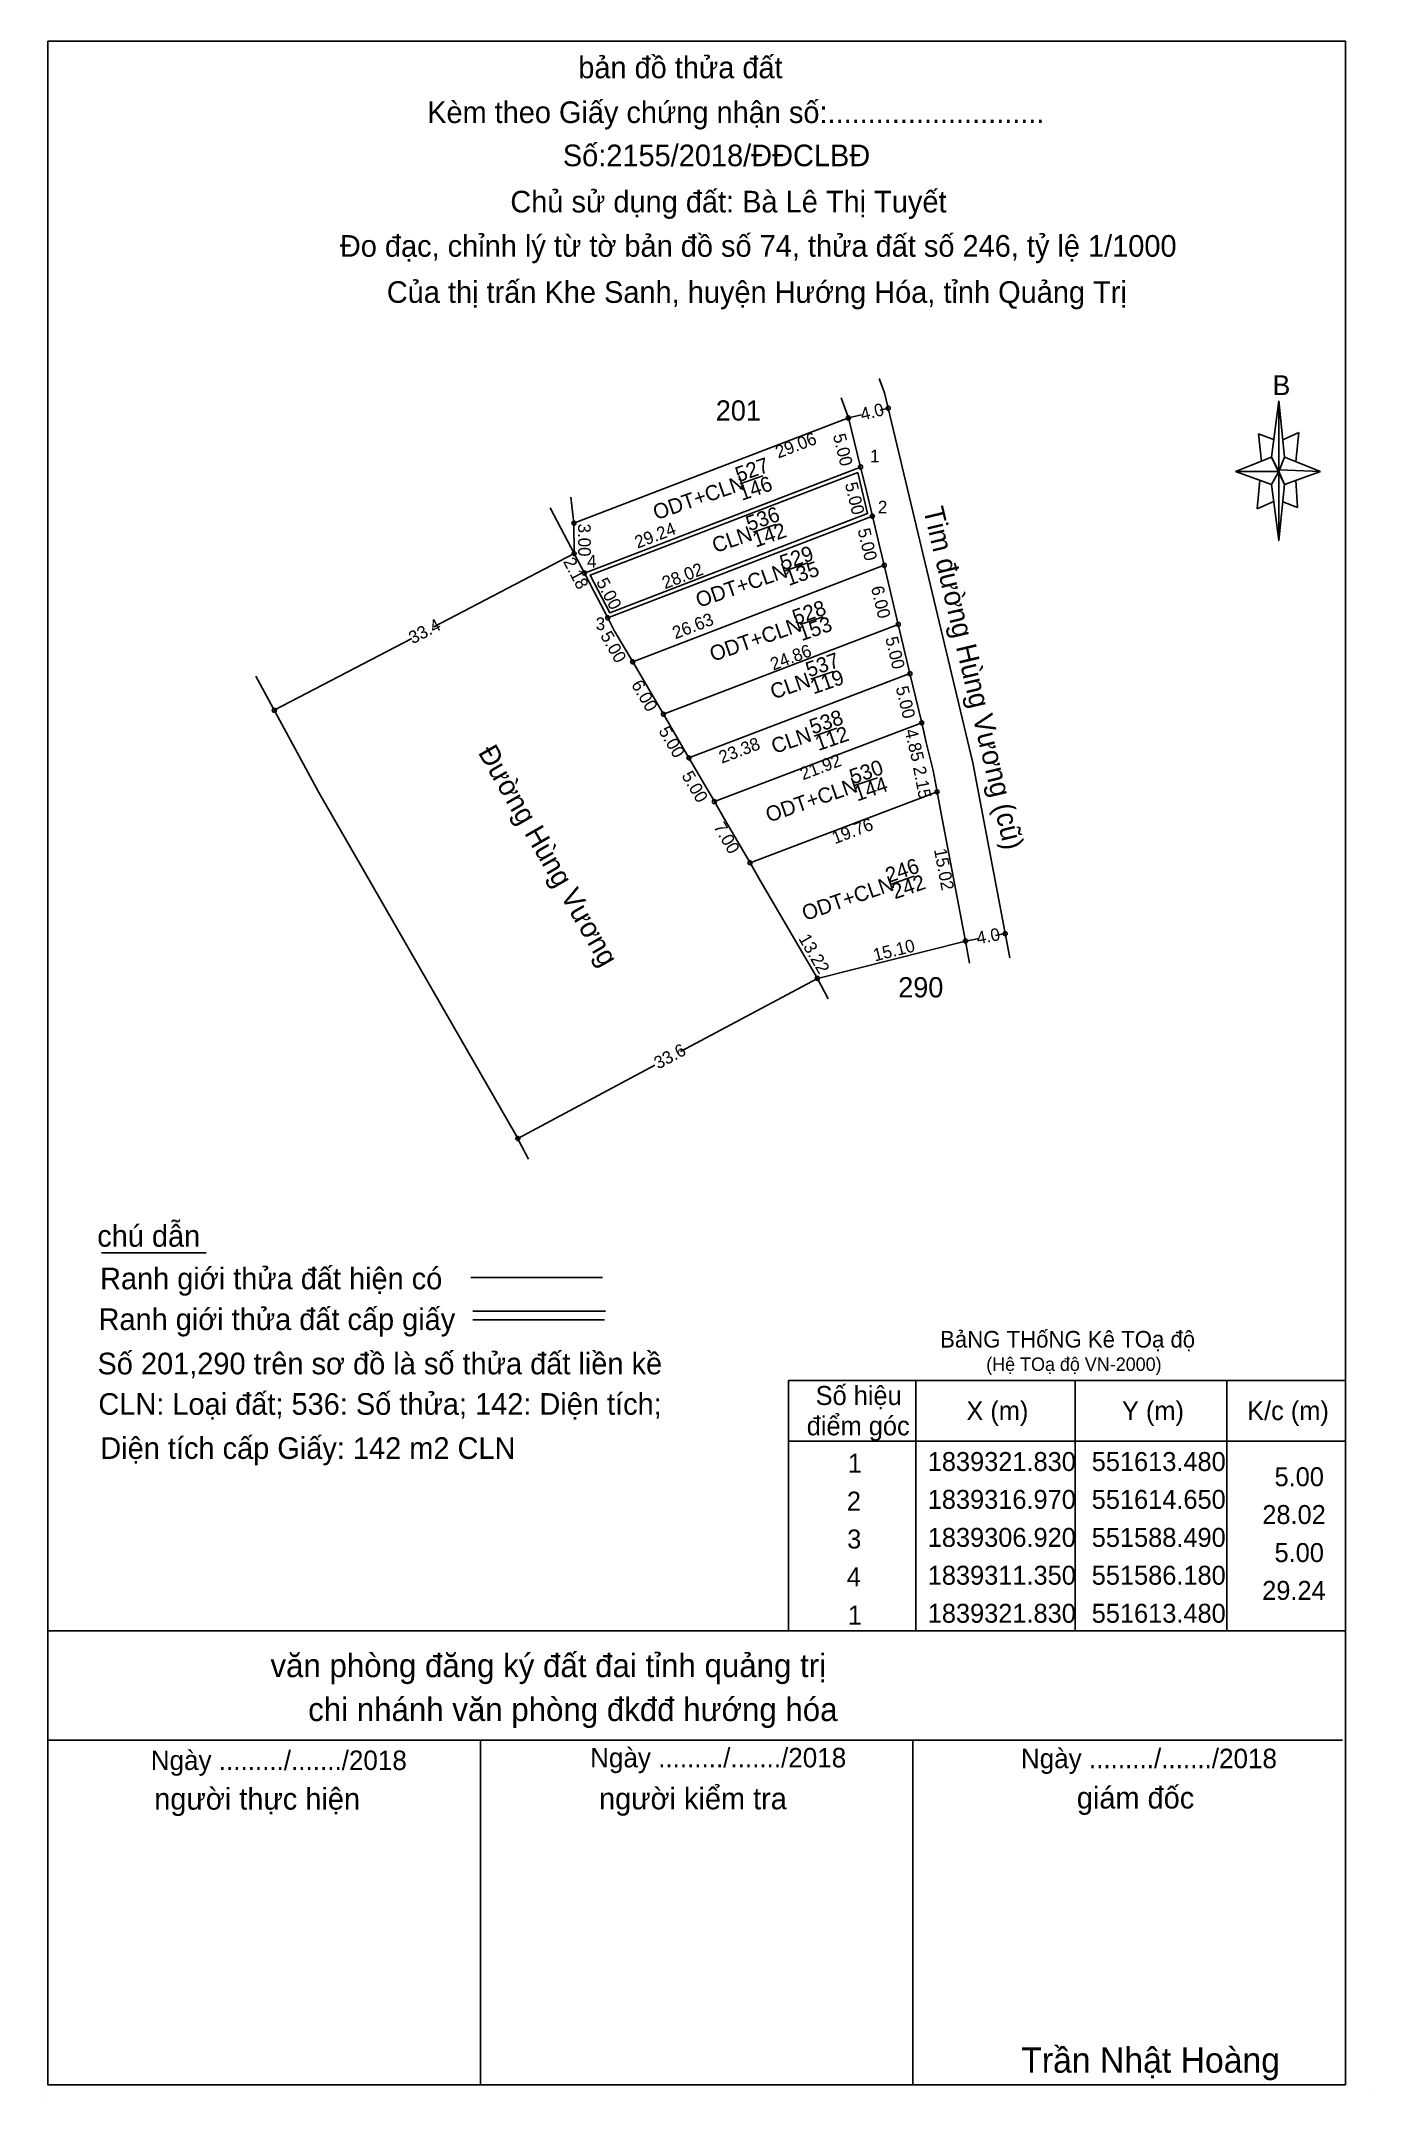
# Model space of a CAD drawing. Extents: x 549542 to 551639, y 1839142 to 1839580.
# Drawn here: x 550250.4 to 550382, y 1839143.1 to 1839346.4 of the extents above; entities that cross this region are included whole.
import ezdxf

# ---------------------------------------------------------------- set-up
doc = ezdxf.new("R2010")
doc.units = 0
for name, color, linetype in [('Level 1', 7, 'Continuous'), ('Level 10', 7, 'Continuous'), ('Level 17', 7, 'Continuous'), ('Level 5', 7, 'Continuous'), ('Level 55', 7, 'Continuous'), ('Level 6', 7, 'Continuous'), ('Level 63', 7, 'Continuous')]:
    doc.layers.add(name, color=color, linetype=linetype)

msp = doc.modelspace()

# ---------------------------------------------------------------- texts
at = {"layer": 'Level 1'}
for s, p in [('527', (550319.33, 1839302.77)), ('ODT+CLN', (550311.2, 1839299.03)), ('146', (550319.66, 1839300.94)), ('536', (550320.39, 1839297.92)), ('CLN', (550317.04, 1839295.77)), ('142', (550321.04, 1839296.32)), ('529', (550323.73, 1839294.05)), ('ODT+CLN', (550315.42, 1839290.36)), ('135', (550324.29, 1839292.52)), ('528', (550324.97, 1839288.66)), ('ODT+CLN', (550316.8, 1839285.03)), ('153', (550325.56, 1839287.06)), ('537', (550326.29, 1839283.48)), ('CLN', (550322.79, 1839281.3)), ('119', (550326.74, 1839281.8)), ('538', (550326.66, 1839277.83)), ('CLN', (550322.89, 1839275.91)), ('112', (550327.22, 1839276.2)), ('ODT+CLN', (550322.33, 1839269.13)), ('530', (550330.62, 1839272.89)), ('144', (550331.06, 1839271.21)), ('246', (550334.17, 1839263.15)), ('ODT+CLN', (550325.92, 1839259.4)), ('242', (550334.79, 1839261.54))]:
    msp.add_text(s, height=1.5, rotation=19.0872, dxfattribs=at).set_placement(p)
for s, height, p in [('BảNG THốNG Kê TOạ độ ', 1.6387, (550339.26, 1839217.23)), ('(Hệ TOạ độ VN-2000)', 1.3252, (550343.82, 1839214.92))]:
    msp.add_text(s, height=height, dxfattribs=at).set_placement(p)
at = {"layer": 'Level 10'}
for s, p in [('201', (550317.09, 1839308.88)), ('290', (550335.12, 1839251.85))]:
    msp.add_text(s, height=2, dxfattribs=at).set_placement(p)
for s, height, rotation, p in [('4.0', 1.25, 13.8308, (550331.56, 1839308.87)), ('Tim đường Hùng Vương (cũ)', 2, 283.3826, (550337.59, 1839300.1)), ('33.4', 1.25, 27.607, (550287.14, 1839286.75)), ('Đường Hùng Vương', 2, 299.8951, (550293.54, 1839276.07)), ('4.0', 1.25, 10.6902, (550342.99, 1839257.09)), ('33.6', 1.25, 28.1297, (550311.4, 1839244.71))]:
    msp.add_text(s, height=height, rotation=rotation, dxfattribs=at).set_placement(p)
at = {"layer": 'Level 5'}
for s, height, p in [('bản đồ thửa đất', 2.1375, (550303.5, 1839342.73)), ('Kèm theo Giấy chứng nhận số:...........................', 2.1375, (550288.56, 1839338.3)), ('Số:2155/2018/ĐĐCLBĐ', 2.14, (550301.97, 1839334.03)), ('Chủ sử dụng đất: Bà Lê Thị Tuyết', 2.14, (550296.78, 1839329.46)), ('Đo đạc, chỉnh lý từ tờ bản đồ số 74, thửa đất số 246, tỷ lệ 1/1000 ', 2.14, (550279.93, 1839325.08)), ('Của thị trấn Khe Sanh, huyện Hướng Hóa, tỉnh Quảng Trị', 2.14, (550284.57, 1839320.52)), ('B', 1.96, (550372.13, 1839311.4)), ('văn phòng đăng ký đất đai tỉnh quảng trị', 2.3084, (550273.07, 1839184.64)), ('chi nhánh văn phòng đkđđ hướng hóa', 2.3084, (550276.8, 1839180.3)), ('Ngày ........./......./2018', 1.9237, (550261.24, 1839175.46)), ('Ngày ........./......./2018', 1.9237, (550304.67, 1839175.72)), ('Ngày ........./......./2018', 1.9237, (550347.25, 1839175.64)), ('người thực hiện', 2.14, (550261.58, 1839171.54)), ('người kiểm tra', 2.1375, (550305.55, 1839171.57)), ('giám đốc', 2.138, (550352.78, 1839171.65)), ('Trần Nhật Hoàng', 2.4937, (550347.28, 1839145.53))]:
    msp.add_text(s, height=height, dxfattribs=at).set_placement(p)
at = {"layer": 'Level 6'}
for s, height, p in [('chú dẫn', 2.138, (550255.95, 1839227.2)), ('Ranh giới thửa đất hiện có ', 2.1375, (550256.23, 1839222.99)), ('Ranh giới thửa đất cấp giấy', 2.1375, (550256.08, 1839218.96)), ('Số 201,290 trên sơ đồ là số thửa đất liền kề', 2.14, (550255.97, 1839214.58)), ('CLN: Loại đất; 536: Số thửa; 142: Diện tích;', 2.14, (550256.06, 1839210.58)), ('Diện tích cấp Giấy: 142 m2 CLN', 2.14, (550256.25, 1839206.22))]:
    msp.add_text(s, height=height, dxfattribs=at).set_placement(p)
at = {"layer": 'Level 63'}
for s, height, rotation, p in [('29.06', 1.25, 20.9738, (550323.27, 1839305.12)), ('5.00', 1.25, 283.8972, (550328.66, 1839307.43)), ('5.00', 1.25, 283.5359, (550329.84, 1839302.63)), ('3.00', 1.25, 270.382, (550303.47, 1839298.69)), ('29.24', 1.25, 21.0009, (550309.36, 1839296.21)), ('5.00', 1.25, 283.5359, (550331.09, 1839298.08)), ('2.18', 1.249, 297.6238, (550301.97, 1839294.95)), ('28.02', 1.25, 21.0155, (550312.07, 1839292.2)), ('5.00', 1.25, 297.5396, (550305.23, 1839292.93)), ('6.00', 1.25, 283.3881, (550332.42, 1839292.38)), ('26.63', 1.25, 20.9943, (550313.09, 1839287.25)), ('5.00', 1.25, 299.5886, (550305.63, 1839287.62)), ('24.86', 1.25, 20.9283, (550322.77, 1839284.15)), ('5.00', 1.25, 283.2864, (550333.84, 1839287.37)), ('6.00', 1.25, 300.3252, (550308.69, 1839282.78)), ('5.00', 1.25, 283.4244, (550334.87, 1839282.48)), ('5.00', 1.25, 300.2564, (550311.39, 1839278.21)), ('23.38', 1.25, 20.8686, (550317.68, 1839274.95)), ('4.85', 1.25, 283.3487, (550335.75, 1839278.24)), ('21.92', 1.25, 20.8161, (550325.71, 1839273.31)), ('5.00', 1.249, 300.2564, (550313.67, 1839273.78)), ('2.15', 1.25, 280.7344, (550336.58, 1839274.6)), ('7.00', 1.25, 300.2623, (550316.81, 1839268.72)), ('19.76', 1.249, 20.7732, (550328.86, 1839266.99)), ('15.02', 1.25, 280.7861, (550338.65, 1839266.46)), ('13.22', 1.25, 300.1909, (550325.22, 1839257.68)), ('15.10', 1.25, 14.1467, (550332.82, 1839255.4))]:
    msp.add_text(s, height=height, rotation=rotation, dxfattribs=at).set_placement(p)
for s, height, p in [(' 1', 1.25, (550331.88, 1839304.76)), (' 2', 1.25, (550332.65, 1839299.7)), (' 4', 1.25, (550303.9, 1839294.35)), (' 3', 1.25, (550304.76, 1839288.17)), ('Số hiệu', 1.875, (550326.96, 1839211.55)), ('điểm góc', 1.875, (550326.08, 1839208.55)), ('X (m)', 1.875, (550341.86, 1839210.05)), ('Y (m)', 1.875, (550357.24, 1839210.05)), ('K/c (m)', 1.875, (550369.61, 1839210.05)), (' 1', 1.875, (550329.44, 1839204.86)), ('1839321.830', 1.8749, (550338.04, 1839205.02)), ('551613.480', 1.875, (550354.25, 1839205.02)), ('5.00', 1.875, (550372.32, 1839203.52)), (' 2', 1.875, (550329.35, 1839201.11)), ('1839316.970', 1.8749, (550338.04, 1839201.28)), ('551614.650', 1.875, (550354.25, 1839201.28)), ('28.02', 1.875, (550371.11, 1839199.78)), (' 3', 1.875, (550329.38, 1839197.36)), ('1839306.920', 1.8749, (550338.04, 1839197.52)), ('551588.490', 1.875, (550354.25, 1839197.52)), ('5.00', 1.875, (550372.32, 1839196.02)), (' 4', 1.875, (550329.34, 1839193.61)), ('1839311.350', 1.8749, (550338.04, 1839193.78)), ('551586.180', 1.875, (550354.25, 1839193.78)), ('29.24', 1.875, (550371.1, 1839192.28)), (' 1', 1.875, (550329.44, 1839189.84)), ('1839321.830', 1.8749, (550338.04, 1839190.02)), ('551613.480', 1.875, (550354.25, 1839190.02))]:
    msp.add_text(s, height=height, dxfattribs=at).set_placement(p)

# ---------------------------------------------------------------- linework, layer by layer
at = {"layer": 'Level 1'}
for centre in [(550334.14, 1839310.11), (550273.45, 1839280.24), (550345.69, 1839258.16), (550297.52, 1839237.9)]:
    msp.add_circle(centre, 0.2, dxfattribs=at)
at = {"layer": 'Level 10'}
for p, q in [((550333.78, 1839311.64), (550333.23, 1839313.04)), ((550330.2, 1839309.14), (550329.48, 1839311.13)), ((550334.14, 1839310.11), (550333.35, 1839309.92)), ((550333.78, 1839311.64), (550342.49, 1839275.03)), ((550303.07, 1839298.74), (550330.2, 1839309.14)), ((550331.49, 1839309.46), (550330.2, 1839309.14)), ((550330.2, 1839309.14), (550331.4, 1839304.29)), ((550331.4, 1839304.29), (550331.88, 1839302.34)), ((550331.88, 1839302.34), (550332.57, 1839299.43)), ((550301.78, 1839298.24), (550300.73, 1839300.26)), ((550302.75, 1839301.32), (550303.07, 1839298.74)), ((550303.09, 1839295.74), (550301.78, 1839298.24)), ((550332.57, 1839299.43), (550333.27, 1839296.5)), ((550289.21, 1839288.48), (550303.09, 1839295.74)), ((550304.1, 1839293.81), (550303.09, 1839295.74)), ((550333.27, 1839296.5), (550333.74, 1839294.57)), ((550305.04, 1839292.02), (550304.1, 1839293.81)), ((550333.74, 1839294.57), (550335.13, 1839288.73)), ((550305.04, 1839292.02), (550306.41, 1839289.38)), ((550306.41, 1839289.38), (550307.06, 1839288.14)), ((550307.06, 1839288.14), (550307.88, 1839286.74)), ((550335.13, 1839288.73), (550336.28, 1839283.86)), ((550273.45, 1839280.24), (550287.03, 1839287.34)), ((550307.88, 1839286.74), (550308.88, 1839285.03)), ((550277.85, 1839272.12), (550271.62, 1839283.62)), ((550308.88, 1839285.03), (550311.91, 1839279.85)), ((550336.28, 1839283.86), (550337.44, 1839279)), ((550311.91, 1839279.85), (550314.43, 1839275.53)), ((550337.44, 1839279), (550337.9, 1839277.04)), ((550314.43, 1839275.53), (550316.95, 1839271.21)), ((550337.9, 1839277.04), (550338.56, 1839274.28)), ((550338.96, 1839272.17), (550338.56, 1839274.28)), ((550346.14, 1839255.76), (550342.49, 1839275.03)), ((550297.19, 1839238.48), (550277.85, 1839272.12)), ((550339.34, 1839270.19), (550338.96, 1839272.17)), ((550316.95, 1839271.21), (550317.96, 1839269.47)), ((550317.96, 1839269.47), (550320.48, 1839265.16)), ((550341.77, 1839257.42), (550339.34, 1839270.19)), ((550320.48, 1839265.16), (550321.49, 1839263.42)), ((550321.49, 1839263.42), (550327.13, 1839253.73)), ((550343.11, 1839257.67), (550341.77, 1839257.42)), ((550342.18, 1839255.25), (550341.77, 1839257.42)), ((550345.69, 1839258.16), (550344.73, 1839257.98)), ((550313.61, 1839246.5), (550327.13, 1839253.73)), ((550328.21, 1839251.71), (550327.13, 1839253.73)), ((550297.52, 1839237.9), (550311.07, 1839245.14)), ((550298.59, 1839235.87), (550297.19, 1839238.48))]:
    msp.add_line(p, q, dxfattribs=at)
for points in [[(550303.07, 1839298.74), (550303.09, 1839295.74)], [(550341.77, 1839257.42), (550327.13, 1839253.73)]]:
    msp.add_lwpolyline(points, dxfattribs=at)
at = {"layer": 'Level 17'}
msp.add_line((550256.38, 1839226.61), (550266.7, 1839226.61), dxfattribs=at)
at = {"layer": 'Level 5'}
for p, q in [((550372.01, 1839305.28), (550372.73, 1839310.84)), ((550372.3, 1839306.99), (550370.73, 1839307.56)), ((550370.73, 1839307.56), (550371.02, 1839304.85)), ((550373.15, 1839306.99), (550374.72, 1839307.7)), ((550374.72, 1839307.7), (550374.44, 1839304.85)), ((550372.01, 1839305.28), (550368.45, 1839303.85)), ((550368.45, 1839303.85), (550372.01, 1839305.28)), ((550372.01, 1839302.57), (550368.45, 1839303.85)), ((550372.73, 1839303.85), (550368.45, 1839303.85)), ((550372.73, 1839303.85), (550372.01, 1839305.28)), ((550372.01, 1839305.28), (550373.3, 1839302.57)), ((550376.86, 1839303.85), (550372.73, 1839304)), ((550372.73, 1839304), (550372.73, 1839303.85)), ((550372.73, 1839303.85), (550373.3, 1839302.57)), ((550373.3, 1839305.28), (550376.86, 1839303.85)), ((550373.3, 1839302.57), (550376.86, 1839303.85)), ((550373.3, 1839302.57), (550376.86, 1839303.85)), ((550370.87, 1839303), (550370.59, 1839300.15)), ((550373.3, 1839302.57), (550372.73, 1839297.01)), ((550374.44, 1839303), (550374.58, 1839300.29)), ((550370.59, 1839300.15), (550372.16, 1839300.86)), ((550374.58, 1839300.29), (550373.15, 1839300.86)), ((550251.07, 1839189.23), (550379.32, 1839189.23)), ((550251.07, 1839178.4), (550379.03, 1839178.4)), ((550251.07, 1839178.4), (550379.03, 1839178.4)), ((550251.07, 1839178.4), (550379.03, 1839178.4)), ((550251.07, 1839144.34), (550251.07, 1839178.4)), ((550293.82, 1839144.34), (550293.82, 1839178.4)), ((550336.57, 1839144.34), (550336.57, 1839178.4)), ((550250.4, 1839143.25), (550250.4, 1839143.25)), ((550250.4, 1839143.25), (550250.4, 1839143.25)), ((550250.4, 1839143.25), (550250.4, 1839143.25)), ((550379.32, 1839144.34), (550251.07, 1839144.34)), ((550250.97, 1839143.14), (550250.97, 1839143.14)), ((550250.97, 1839143.14), (550250.97, 1839143.14)), ((550250.97, 1839143.14), (550250.97, 1839143.14))]:
    msp.add_line(p, q, dxfattribs=at)
for points in [[(550251.07, 1839346.4), (550379.32, 1839346.4), (550379.32, 1839144.34), (550251.07, 1839144.34)], [(550372.73, 1839310.84), (550373.3, 1839305.28), (550372.73, 1839303.85)], [(550372.73, 1839303.85), (550372.73, 1839297.01), (550372.01, 1839302.57)]]:
    msp.add_lwpolyline(points, close=True, dxfattribs=at)
at = {"layer": 'Level 55'}
for p, q in [((550331.4, 1839304.29), (550304.1, 1839293.81)), ((550332.57, 1839299.43), (550306.41, 1839289.38)), ((550308.88, 1839285.03), (550333.74, 1839294.57)), ((550335.13, 1839288.73), (550311.91, 1839279.85)), ((550314.43, 1839275.53), (550336.28, 1839283.86)), ((550337.44, 1839279), (550316.95, 1839271.21)), ((550338.96, 1839272.17), (550320.48, 1839265.16))]:
    msp.add_line(p, q, dxfattribs=at)
msp.add_lwpolyline([(550331.12, 1839303.75), (550332.1, 1839299.68), (550306.6, 1839289.88), (550304.66, 1839293.6)], close=True, dxfattribs=at)
at = {"layer": 'Level 6'}
for p, q in [((550292.86, 1839224.14), (550305.9, 1839224.14)), ((550293.07, 1839220.84), (550306.18, 1839220.84)), ((550293.07, 1839219.96), (550306.09, 1839219.96)), ((550382.04, 1839143.63), (550382.04, 1839143.63)), ((550382.04, 1839143.63), (550382.04, 1839143.63)), ((550382.04, 1839143.63), (550382.04, 1839143.63))]:
    msp.add_line(p, q, dxfattribs=at)
at = {"layer": 'Level 63'}
for p, q in [((550319.49, 1839302.64), (550321.75, 1839303.42)), ((550320.77, 1839297.84), (550323.03, 1839298.62)), ((550323.94, 1839294.02), (550326.2, 1839294.8)), ((550325.43, 1839288.71), (550327.69, 1839289.49)), ((550326.48, 1839283.3), (550328.74, 1839284.08)), ((550326.81, 1839277.69), (550329.07, 1839278.47)), ((550330.81, 1839272.79), (550333.07, 1839273.57)), ((550334.43, 1839263.04), (550336.69, 1839263.82)), ((550336.86, 1839213.98), (550336.86, 1839189.23)), ((550352.62, 1839213.98), (550352.62, 1839189.23)), ((550367.62, 1839213.98), (550367.62, 1839189.23)), ((550324.26, 1839207.98), (550379.32, 1839207.98))]:
    msp.add_line(p, q, dxfattribs=at)
msp.add_lwpolyline([(550324.26, 1839213.98), (550379.32, 1839213.98), (550379.32, 1839189.23), (550324.26, 1839189.23)], close=True, dxfattribs=at)
for centre in [(550330.2, 1839309.14), (550331.4, 1839304.29), (550303.07, 1839298.74), (550332.57, 1839299.43), (550303.09, 1839295.74), (550304.1, 1839293.81), (550333.74, 1839294.57), (550306.41, 1839289.38), (550335.13, 1839288.73), (550308.88, 1839285.03), (550336.28, 1839283.86), (550311.91, 1839279.85), (550337.44, 1839279), (550314.43, 1839275.53), (550316.95, 1839271.21), (550338.96, 1839272.17), (550320.48, 1839265.16), (550341.77, 1839257.42), (550327.13, 1839253.73)]:
    msp.add_circle(centre, 0.2, dxfattribs=at)

msp.set_redraw_order([(e.dxf.handle, doc.entitydb.next_handle()) for e in msp.query("TEXT MTEXT ATTDEF DIMENSION ARC_DIMENSION")])  # texts and dimensions are drawn at this point

doc.saveas('drawing.dxf')
